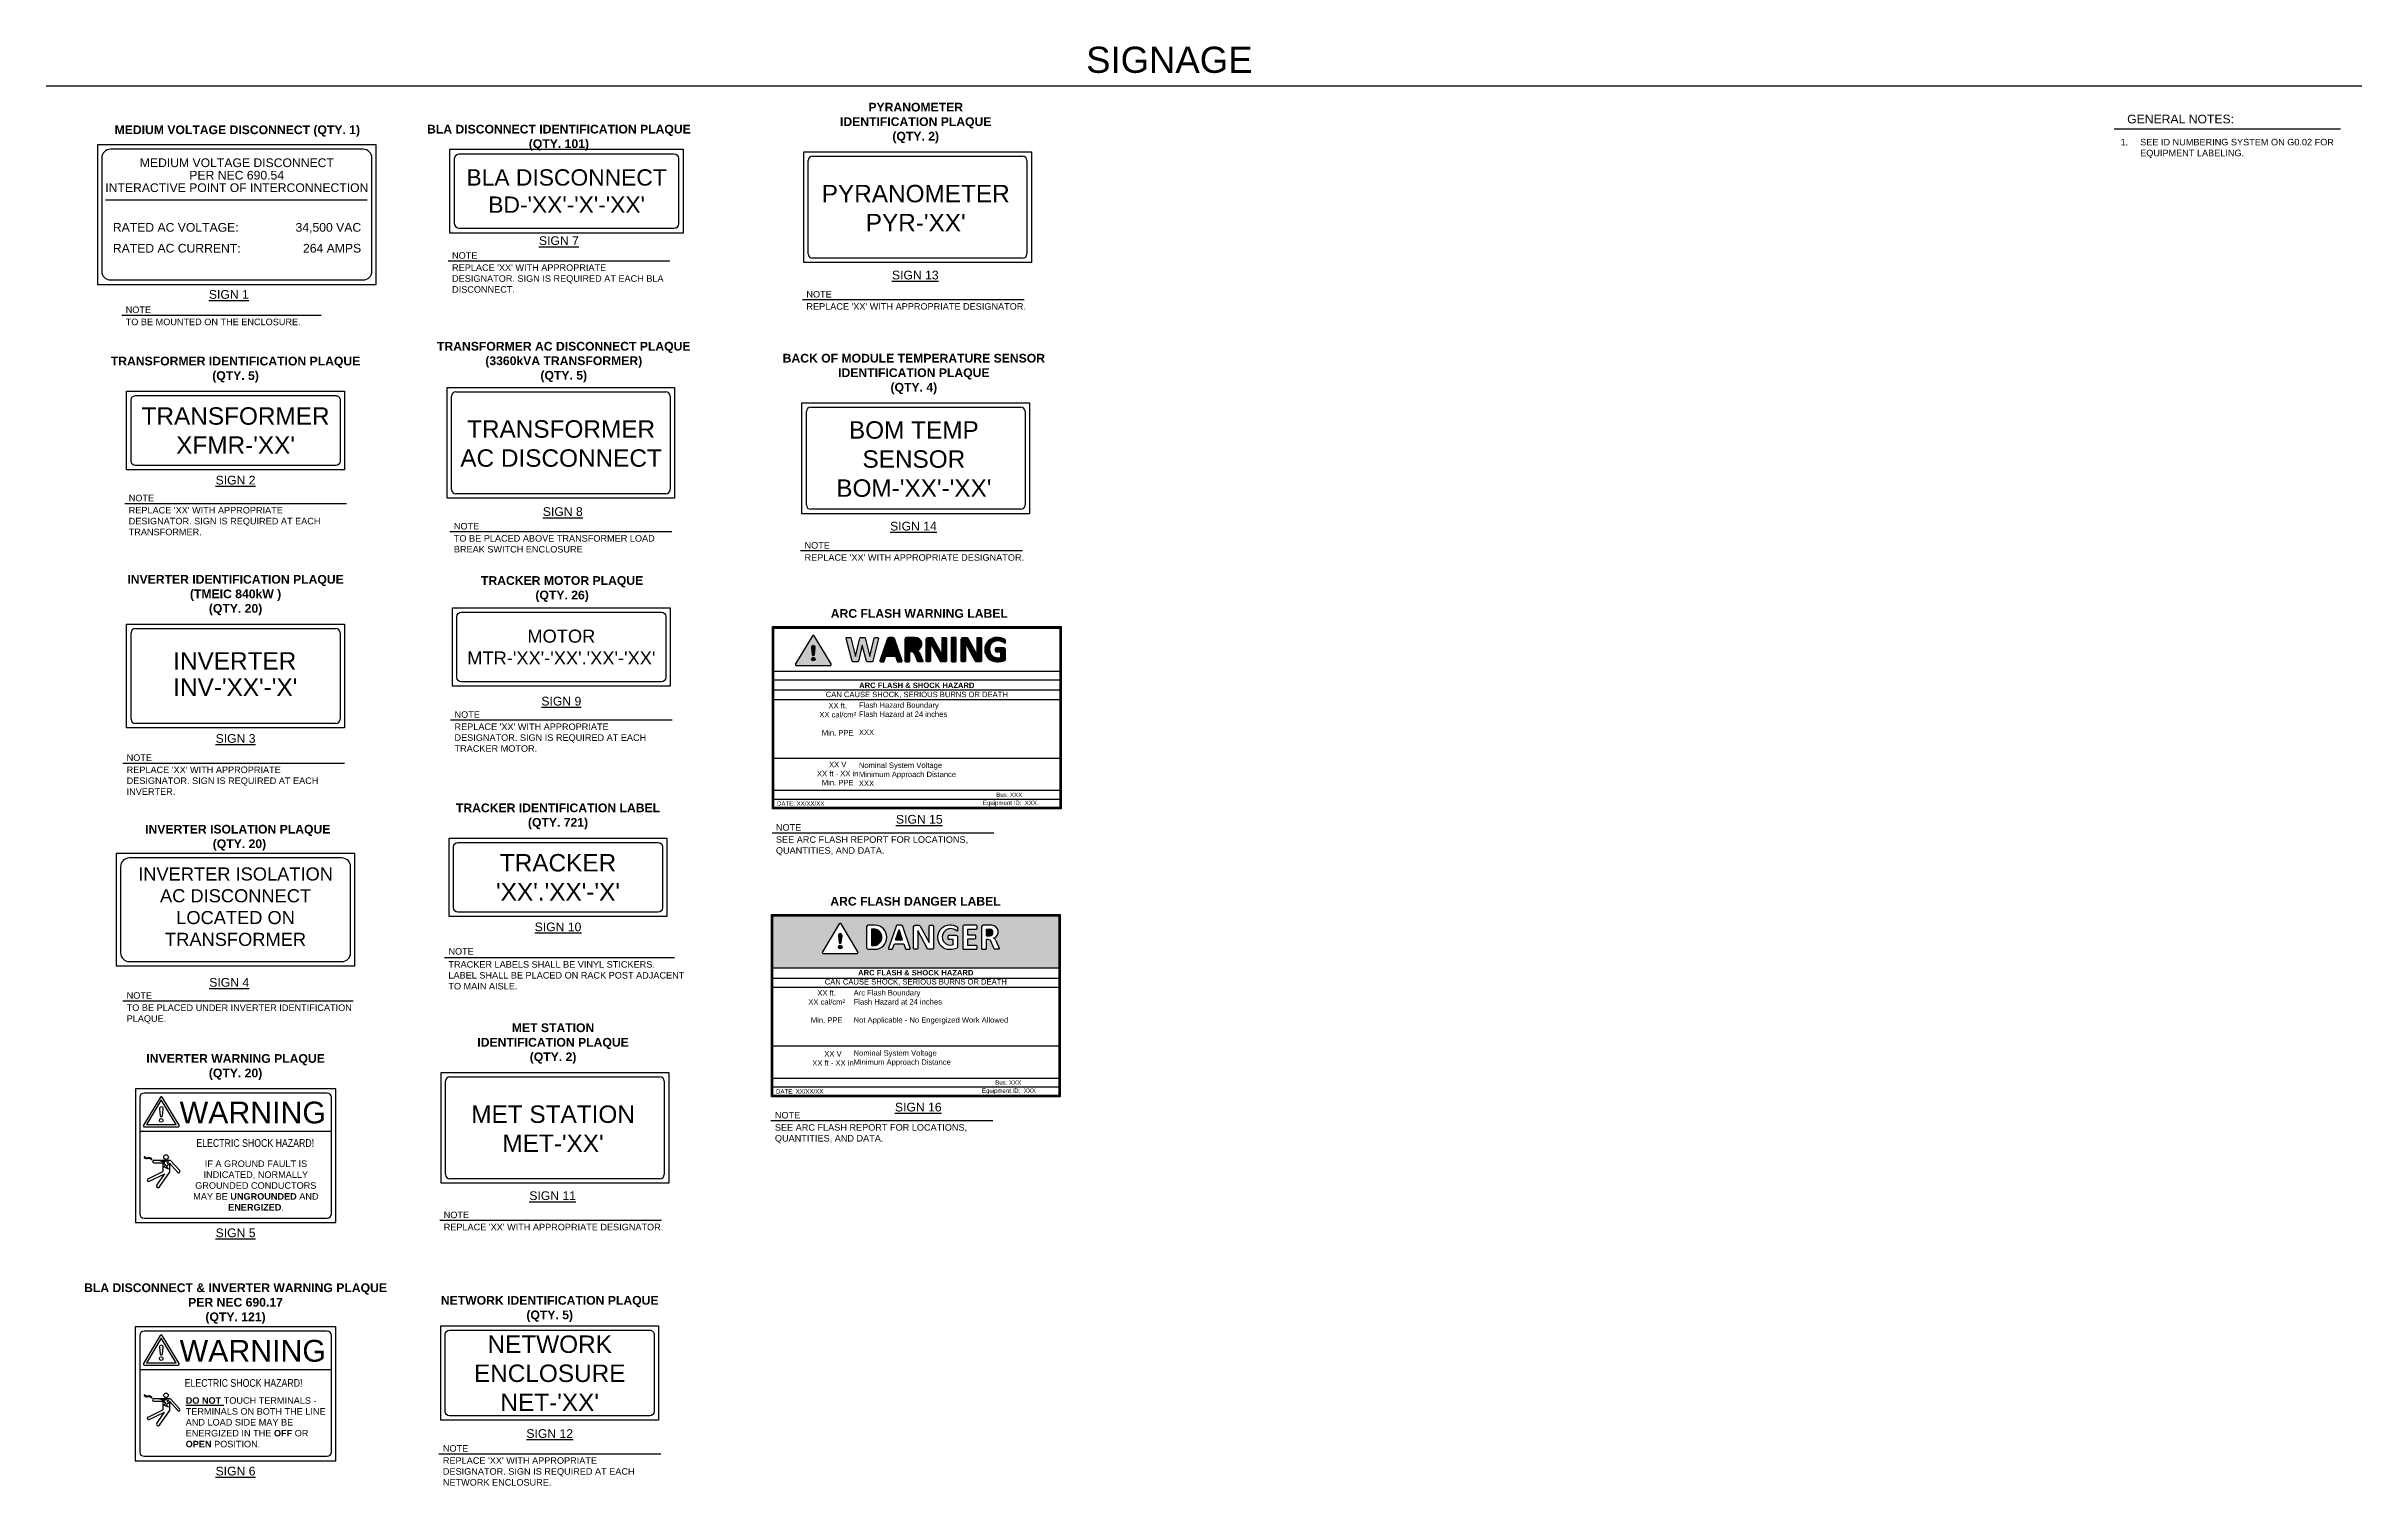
# Model space of a CAD drawing. Extents: x -1522 to 1718, y -48 to 1309.
# Drawn here: x 1686.81 to 1717.83, y 1282.8 to 1302.08 of the extents above; entities that cross this region are included whole.
import ezdxf
from ezdxf.enums import TextEntityAlignment as Align

# ---------------------------------------------------------------- set-up
doc = ezdxf.new("R2010")
doc.units = 0
doc.header["$MEASUREMENT"] = 0
for name, color, linetype in [('ANNO-NOTE', 31, 'Continuous'), ('ANNO-NOTE-TITLE', 3, 'Continuous'), ('E-DETL', 7, 'Continuous'), ('G-ANNO-TEXT', 1, 'Continuous')]:
    doc.layers.add(name, color=color, linetype=linetype)
doc.styles.add('SIGNAGE TEXT', font='arial.ttf', dxfattribs={"height": 0.09375})
doc.styles.get("Standard").update_dxf_attribs({"font": 'arial.ttf'})
doc.styles.add('Strata 1_8', font='arial.ttf', dxfattribs={"height": 0.125})
doc.styles.add('Strata 3_32', font='arial.ttf', dxfattribs={"height": 0.09375})
doc.styles.add('TBLK TXT 1_8', font='arial.ttf', dxfattribs={"height": 0.125})

msp = doc.modelspace()

# ---------------------------------------------------------------- texts
at = {"layer": 'G-ANNO-TEXT', "color": 3, "style": 'TBLK TXT 1_8'}
msp.add_text('SIGNAGE', height=0.3502173276718091, dxfattribs=at).set_placement((1701.85248414013, 1301.90355939538), align=Align.MIDDLE_CENTER)
at = {"layer": 'G-ANNO-TEXT'}
for s, p in [('RATED AC VOLTAGE:', (1687.697240984624, 1299.657989223087)), ('RATED AC CURRENT:', (1687.697240984624, 1299.37838121601))]:
    msp.add_text(s, height=0.1167391092239364, dxfattribs=at).set_placement(p, align=Align.MIDDLE_LEFT)
for s, p in [('34,500 VAC', (1691.024305597508, 1299.657989223087)), ('264 AMPS', (1691.024305597508, 1299.37838121601))]:
    msp.add_text(s, height=0.1167391092239364, dxfattribs=at).set_placement(p, align=Align.MIDDLE_RIGHT)
at = {"layer": 'G-ANNO-TEXT', "lineweight": 30, "style": 'Strata 1_8'}
for s, p in [('%%USIGN 7', (1693.673618872635, 1299.53871616326)), ('%%USIGN 13', (1698.448747180766, 1299.077444656649)), ('%%USIGN 1', (1689.251187396902, 1298.818109506988)), ('%%USIGN 2', (1689.341418587959, 1296.329842734404)), ('%%USIGN 8', (1693.725463900286, 1295.908684208617)), ('%%USIGN 14', (1698.423678884876, 1295.713926437266)), ('%%USIGN 9', (1693.70608440939, 1293.368769474196)), ('%%USIGN 3', (1689.341418587959, 1292.868887404205)), ('%%USIGN 15', (1698.502306445411, 1291.785929716846)), ('%%USIGN 10', (1693.661727859864, 1290.344234174444)), ('%%USIGN 4', (1689.256604171827, 1289.601402478816)), ('%%USIGN 16', (1698.488505100046, 1287.929649113582)), ('%%USIGN 11', (1693.589793782645, 1286.743257231027)), ('%%USIGN 5', (1689.341418587959, 1286.245285164178)), ('%%USIGN 12', (1693.550359138062, 1283.556130537879)), ('%%USIGN 6', (1689.340977137432, 1283.053149036175))]:
    msp.add_text(s, height=0.1167391092239364, dxfattribs=at).set_placement(p, align=Align.TOP_CENTER)
at = {"layer": 'G-ANNO-TEXT'}
for s, p in [('INVERTER', (1688.506318250256, 1293.733038597208)), ("INV-'XX'-'X'", (1688.506318250256, 1293.381043562708))]:
    msp.add_text(s, height=0.2334782184478728, dxfattribs=at).set_placement(p)
for s, height, width, p, p2 in [('WARNING', 0.2918477730598409, 0.9944407263777147, (1688.592519385827, 1287.652640995474), (1690.552035165205, 1287.652640995474)), ('ELECTRIC SHOCK HAZARD!', 0.1028768519777616, 0.8161357429955769, (1688.816369708704, 1287.339084160244), (1690.393539645131, 1287.339084160244)), ('WARNING', 0.2918477730598409, 0.9944407263780609, (1688.5920779353, 1284.460504867472), (1690.551593714678, 1284.460504867472)), ('ELECTRIC SHOCK HAZARD!', 0.1028768519777616, 0.8161357429955768, (1688.660140399018, 1284.124196914878), (1690.237310335445, 1284.124196914878))]:
    msp.add_text(s, height=height, dxfattribs=dict(at, width=width)).set_placement(p, p2, align=Align.FIT)
for s, width, insert, char_height, attachment_point, style in [('{\\fArial|b1|i0|c0|p34;PYRANOMETER\\PIDENTIFICATION PLAQUE\\P(QTY. 2)}', 3.783933306782048, (1698.45431112613, 1300.786094808317), 0.1167391092239364, 8, 'Strata 1_8'), ('{\\fArial|b1|i0|c0|p34;MEDIUM VOLTAGE DISCONNECT (QTY. 1)}', 3.783933306782048, (1689.365245571153, 1300.871944223712), 0.1167391092239364, 8, 'Strata 1_8'), ('{\\fArial|b1|i0|c0|p34;BLA DISCONNECT IDENTIFICATION PLAQUE\\P(QTY. 101)}', 3.783933306782048, (1693.673618872635, 1300.685737689716), 0.1167391092239364, 8, 'Strata 1_8'), ('NOTE', 2.044620002409828, (1692.242284622815, 1299.32542989603), 0.08755433191795228, 1, 'Strata 3_32'), ("REPLACE 'XX' WITH APPROPRIATE DESIGNATOR. SIGN IS REQUIRED AT EACH BLA DISCONNECT.", 2.918477730598409, (1692.242284622815, 1299.162521862562), 0.08755433191795228, 1, 'Strata 3_32'), ('NOTE', 2.044620002409828, (1687.869175096454, 1298.597942397565), 0.08755433191795228, 1, 'Strata 3_32'), ('NOTE', 2.044620002409828, (1696.989508315466, 1298.805468236357), 0.08755433191795228, 1, 'Strata 3_32'), ("REPLACE 'XX' WITH APPROPRIATE DESIGNATOR.", 2.918477730598409, (1696.989508315466, 1298.642560202882), 0.08755433191795228, 1, 'Strata 3_32'), ('TO BE MOUNTED ON THE ENCLOSURE.', 3.202938565812551, (1687.869175096454, 1298.435034364097), 0.08755433191795228, 1, 'Strata 3_32'), ('{\\fArial|b1|i0|c0|p34;TRANSFORMER AC DISCONNECT PLAQUE\\P(3360kVA TRANSFORMER)\\P(QTY. 5)}', 3.783933306782048, (1693.738632304732, 1297.582807311584), 0.1167391092239364, 8, 'Strata 1_8'), ('{\\fArial|b1|i0|c0|p34;TRANSFORMER IDENTIFICATION PLAQUE\\P(QTY. 5)}', 3.783933306782048, (1689.341418587959, 1297.578359826787), 0.1167391092239364, 8, 'Strata 1_8'), ('{\\fArial|b1|i0|c0|p34;BACK OF MODULE TEMPERATURE SENSOR\\PIDENTIFICATION PLAQUE\\P(QTY. 4)}', 3.783933306782048, (1698.42924283024, 1297.422576588941), 0.1167391092239364, 8, 'Strata 1_8'), ("REPLACE 'XX' WITH APPROPRIATE DESIGNATOR. SIGN IS REQUIRED AT EACH TRANSFORMER.", 2.918477730598409, (1687.910084338138, 1295.912503530438), 0.08755433191795228, 1, 'Strata 3_32'), ('NOTE', 2.044620002409828, (1687.910084338138, 1296.075411563913), 0.08755433191795228, 1, 'Strata 3_32'), ('TO BE PLACED ABOVE TRANSFORMER LOAD BREAK SWITCH ENCLOSURE', 2.918477730598409, (1692.266225053172, 1295.535541657743), 0.08755433191795228, 1, 'Strata 3_32'), ('NOTE', 2.044620002409828, (1692.266225053172, 1295.698449691211), 0.08755433191795228, 1, 'Strata 3_32'), ('NOTE', 2.044620002409828, (1696.964440019576, 1295.441950016974), 0.08755433191795228, 1, 'Strata 3_32'), ("REPLACE 'XX' WITH APPROPRIATE DESIGNATOR.", 2.918477730598409, (1696.964440019576, 1295.279041983499), 0.08755433191795228, 1, 'Strata 3_32'), ('{\\fArial|b1|i0|c0|p34;INVERTER IDENTIFICATION PLAQUE\\P(TMEIC 840kW )\\P(QTY. 20)}', 3.783933306782048, (1689.341418587959, 1294.459755533665), 0.1167391092239364, 8, 'Strata 1_8'), ('{\\fArial|b1|i0|c0|p34;TRACKER MOTOR PLAQUE\\P(QTY. 26)}', 3.783933306782048, (1693.716588316081, 1294.638496140738), 0.1167391092239364, 8, 'Strata 1_8'), ('{\\fArial|b1|i0|c0|p34;ARC FLASH WARNING LABEL}', 3.783933306782048, (1698.502306445411, 1294.425449673282), 0.1167391092239364, 8, 'Strata 1_8'), ('{\\fArial|b1|i0|c0|p34;ARC FLASH & SHOCK HAZARD\\P}CAN CAUSE SHOCK, SERIOUS BURNS OR DEATH', 2.893850074941114, (1698.468673816929, 1293.350732299506), 0.07293859544311544, 8, 'Strata 1_8'), ("REPLACE 'XX' WITH APPROPRIATE DESIGNATOR. SIGN IS REQUIRED AT EACH TRACKER MOTOR.", 2.918477730598409, (1692.27475015957, 1293.01161294589), 0.08755433191795228, 1, 'Strata 3_32'), ('NOTE', 2.044620002409828, (1692.27475015957, 1293.174520979358), 0.08755433191795228, 1, 'Strata 3_32'), ('XX ft.\\PXX cal/cm²\\P\\PMin. PPE', 0.6375879885908277, (1697.409138549909, 1292.850027986779), 0.07293859544311544, 8, 'Strata 1_8'), ('Flash Hazard Boundary\\PFlash Hazard at 24 inches\\P\\PXXX', 1.881410992566599, (1697.692840488431, 1293.294241008544), 0.07293859544311544, 1, 'Strata 1_8'), ('NOTE', 2.044620002409828, (1687.882179722659, 1292.596910983905), 0.08755433191795228, 1, 'Strata 3_32'), ("REPLACE 'XX' WITH APPROPRIATE DESIGNATOR. SIGN IS REQUIRED AT EACH INVERTER.", 2.918477730598409, (1687.882179722659, 1292.434002950437), 0.08755433191795228, 1, 'Strata 3_32'), ('XX V\\PXX ft - XX in\\PMin. PPE', 0.6375879885908277, (1697.409138549909, 1292.182349290327), 0.07293859544311544, 8, 'Strata 1_8'), ('Nominal System Voltage\\PMinimum Approach Distance\\PXXX', 1.551666656999652, (1697.692840488431, 1292.488119782261), 0.07293859544311544, 1, 'Strata 1_8'), ('\\pt0.52533;Bus: XXX', 1.236313928004055, (1699.707239908883, 1292.025853982005), 0.05836955461196819, 8, 'Strata 1_8'), ('{\\fArial|b1|i0|c0|p34;TRACKER IDENTIFICATION LABEL\\P(QTY. 721)}', 3.783933306782048, (1693.661727859864, 1291.592751266834), 0.1167391092239364, 8, 'Strata 1_8'), ('DATE: XX/XX/XX ', 1.551666656999652, (1696.913451153141, 1291.90896685094), 0.05836955461196819, 8, 'Strata 1_8'), ('Equipment ID:  XXX', 1.236313928004055, (1699.716458113817, 1291.901121272945), 0.05836955461196819, 8, 'Strata 1_8'), ('{\\fArial|b1|i0|c0|p34;INVERTER ISOLATION PLAQUE\\P (QTY. 20)}', 3.783933306782048, (1689.370662346078, 1291.306518930635), 0.1167391092239364, 8, 'Strata 1_8'), ('SEE ARC FLASH REPORT FOR LOCATIONS, QUANTITIES, AND DATA.', 2.918477730598409, (1696.581196717165, 1291.499942779016), 0.08755433191795228, 1, 'Strata 3_32'), ('NOTE', 2.044620002409828, (1696.581196717165, 1291.662850812491), 0.08755433191795228, 1, 'Strata 3_32'), ('{\\fArial|b1|i0|c0|p34;ARC FLASH DANGER LABEL}', 2.832079252545785, (1698.451211275191, 1290.569169070018), 0.1167391092239364, 8, 'Strata 1_8'), ('NOTE', 2.044620002409828, (1692.193622325314, 1290.001790793299), 0.08755433191795228, 1, 'Strata 3_32'), ('TRACKER LABELS SHALL BE VINYL STICKERS.\\PLABEL SHALL BE PLACED ON RACK POST ADJACENT TO MAIN AISLE.', 3.202938565812551, (1692.193130719643, 1289.827399042798), 0.08755433191795228, 1, 'Strata 3_32'), ('{\\fArial|b1|i0|c0|p34;ARC FLASH & SHOCK HAZARD\\P}CAN CAUSE SHOCK, SERIOUS BURNS OR DEATH', 2.893850074941114, (1698.454872471571, 1289.500543088113), 0.07293859544311544, 8, 'Strata 1_8'), ('NOTE', 2.044620002409828, (1687.882179722659, 1289.410554866269), 0.08755433191795228, 1, 'Strata 3_32'), ('XX ft.\\PXX cal/cm²\\P\\PMin. PPE ', 0.6375879885908277, (1697.261368380499, 1289.000612843468), 0.07293859544311544, 8, 'Strata 1_8'), ('Arc Flash Boundary\\PFlash Hazard at 24 inches\\P\\PNot Applicable - No Engergized Work Allowed', 2.721926746571043, (1697.622028972124, 1289.440160008372), 0.07293859544311544, 1, 'Strata 1_8'), ('TO BE PLACED UNDER INVERTER IDENTIFICATION PLAQUE.', 3.108926070122276, (1687.882179722659, 1289.247646832801), 0.08755433191795228, 1, 'Strata 3_32'), ('{\\fArial|b1|i0|c0|p34;MET STATION\\PIDENTIFICATION PLAQUE\\P(QTY. 2)}', 3.783933306782048, (1693.595357728005, 1288.451907382695), 0.1167391092239364, 8, 'Strata 1_8'), ('{\\fArial|b1|i0|c0|p34;INVERTER WARNING PLAQUE\\P(QTY. 20)}', 4.117460518311199, (1689.341418587959, 1288.23505127614), 0.1167391092239364, 8, 'Strata 1_8'), ('XX V\\PXX ft - XX in', 0.6375879885908277, (1697.345696320164, 1288.425700848201), 0.07293859544311544, 8, 'Strata 1_8'), ('Nominal System Voltage\\PMinimum Approach Distance', 1.551666656999652, (1697.622028972124, 1288.632767612201), 0.07293859544311544, 1, 'Strata 1_8'), ('DATE: XX/XX/XX ', 1.551666656999652, (1696.899649807776, 1288.052686247675), 0.05836955461196819, 8, 'Strata 1_8'), ('Equipment ID:  XXX', 1.236313928004055, (1699.702656768455, 1288.044840669673), 0.05836955461196819, 8, 'Strata 1_8'), ('\\pt0.52533;Bus: XXX', 1.236313928004055, (1699.693438563518, 1288.169573378741), 0.05836955461196819, 8, 'Strata 1_8'), ('NOTE', 2.044620002409828, (1696.567395371803, 1287.806570209227), 0.08755433191795228, 1, 'Strata 3_32'), ('SEE ARC FLASH REPORT FOR LOCATIONS, QUANTITIES, AND DATA.', 2.918477730598409, (1696.567395371803, 1287.643662175752), 0.08755433191795228, 1, 'Strata 3_32'), ('\\pi0.1808;{\\fArial CE|b0|i0|c238|p34;IF A GROUND FAULT IS \\P\\pi0.16443;INDICATED, NORMALLY \\P\\pi0.05269;GROUNDED CONDUCTORS \\P\\pi0.02677;MAY BE \\fArial CE|b1|i0|c238|p34;UNGROUNDED\\fArial CE|b0|i0|c238|p34; AND \\P\\pi0.49425;\\fArial CE|b1|i0|c238|p34;ENERGIZED\\fArial CE|b0|i0|c238|p34;.}', 1.716536266958277, (1688.74799448637, 1287.156800041651), 0.08755433191795228, 1, 'SIGNAGE TEXT'), ('NOTE', 2.044620002409828, (1692.130554917341, 1286.471280810728), 0.08755433191795228, 1, 'Strata 3_32'), ("REPLACE 'XX' WITH APPROPRIATE DESIGNATOR.", 2.918477730598409, (1692.130554917341, 1286.30837277726), 0.08755433191795228, 1, 'Strata 3_32'), ('{\\fArial|b1|i0|c0|p34;BLA DISCONNECT & INVERTER WARNING PLAQUE\\PPER NEC 690.17\\P(QTY. 121)}', 4.117460518311199, (1689.340977137432, 1284.968256709696), 0.1167391092239364, 8, 'Strata 1_8'), ('{\\fArial|b1|i0|c0|p34;NETWORK IDENTIFICATION PLAQUE\\P(QTY. 5)}', 3.783933306782048, (1693.550359138062, 1284.994087537699), 0.1167391092239364, 8, 'Strata 1_8'), ('{\\fArial CE|b1|i0|c238|p34;\\LDO NOT\\fArial CE|b0|i0|c238|p34;\\l TOUCH TERMINALS -\\PTERMINALS ON BOTH THE LINE AND LOAD SIDE MAY BE ENERGIZED IN THE \\fArial CE|b1|i0|c0|p34;OFF\\fArial CE|b0|i0|c238|p34; OR \\fArial CE|b1|i0|c0|p34;OPEN \\fArial CE|b0|i0|c238|p34;POSITION.}', 2.007285242829297, (1688.673092930064, 1283.984451972004), 0.08755433191795228, 1, 'SIGNAGE TEXT'), ('NOTE', 2.044620002409828, (1692.119024888245, 1283.342844270656), 0.08755433191795228, 1, 'Strata 3_32'), ("REPLACE 'XX' WITH APPROPRIATE DESIGNATOR. SIGN IS REQUIRED AT EACH NETWORK ENCLOSURE.", 2.918477730598409, (1692.119024888245, 1283.179936237188), 0.08755433191795228, 1, 'Strata 3_32')]:
    msp.add_mtext_dynamic_manual_height_columns(s, width=width, gutter_width=0.4377716595897614, heights=[0], dxfattribs=dict(at, insert=insert, char_height=char_height, attachment_point=attachment_point, style=style))
at = {"layer": 'G-ANNO-TEXT', "insert": (1714.509458214834, 1300.843874541889), "char_height": 0.08755433191795228, "width": 3.035216839822346, "attachment_point": 1, "style": 'Strata 3_32', "bg_fill": 2}
msp.add_mtext('\\pi-0.26266,l0.35022,t0.35022;1.^ISEE ID NUMBERING SYSTEM ON G0.02 FOR EQUIPMENT LABELING.', dxfattribs=at)
at = {"layer": 'G-ANNO-TEXT'}
for s, width, gutter_width, heights, insert, char_height, attachment_point in [('MEDIUM VOLTAGE DISCONNECT', 3.533122004967683, 0.4377716595897614, [0], (1689.358415793777, 1300.522949290221), 0.1167391092239364, 5), ('INTERACTIVE POINT OF INTERCONNECTION', 3.533122004967683, 0.4377716595897614, [0], (1689.358415793777, 1300.188962573396), 0.1167391092239364, 5), ('PER NEC 690.54', 3.533122004967683, 0.4377716595897614, [0], (1689.356623053009, 1300.355955931808), 0.1167391092239364, 5), ("BLA DISCONNECT\\PBD-'XX'-'X'-'XX'", 2.943389869426028, 0.46875, [0], (1693.776880007336, 1300.144662766687), 0.21875, 5), ("PYRANOMETER\\PPYR-'XX'", 2.748869691644423, 0.4377716595897614, [0], (1698.45431112613, 1299.916287335559), 0.2334782184478728, 5), ("TRANSFORMER \\PXFMR-'XX'", 2.748869691644423, 0.4377716595897614, [0], (1689.341418587959, 1296.936294726059), 0.2334782184478728, 5), ('TRANSFORMER\\PAC DISCONNECT', 2.748869691644423, 0.4377716595897614, [0], (1693.70261838521, 1296.760499263116), 0.2334782184478728, 5), ("BOM TEMP SENSOR\\PBOM-'XX'-'XX'", 2.748869691644423, 0.4377716595897614, [0], (1698.42924283024, 1296.552769116176), 0.2334782184478728, 5), ("MOTOR\\PMTR-'XX'-'XX'.'XX'-'XX'", 1.921212215884323, 0.4377716595897614, [0], (1693.70608440939, 1294.035404141504), 0.1751086638359046, 5), ("TRACKER\\P'XX'.'XX'-'X'", 2.748869691644423, 0.4377716595897614, [0], (1693.661727859864, 1290.950686166106), 0.2334782184478728, 5), ('INVERTER ISOLATION AC DISCONNECT\\PLOCATED ON TRANSFORMER', 2.889909890499593, 0.4377716595897614, [1.184218256337081], (1689.341418587959, 1291.082325473623), 0.1751086638359046, 2), ("MET STATION\\PMET-'XX'", 2.748869691644423, 0.4377716595897614, [0], (1693.595357728005, 1287.582099909937), 0.2334782184478728, 5), ("NETWORK ENCLOSURE NET-'XX'", 2.748869691644423, 0.4377716595897614, [0], (1693.550359138062, 1284.305649349181), 0.2334782184478728, 5)]:
    msp.add_mtext_dynamic_manual_height_columns(s, width=width, gutter_width=gutter_width, heights=heights, dxfattribs=dict(at, insert=insert, char_height=char_height, attachment_point=attachment_point))

# ---------------------------------------------------------------- blocks, each defined once
blk = doc.blocks.new('!')
at = {"color": 0}
for points in [[(-12.44763938310995, 15.19457651184812), (-12.68897185762393, 14.79386679357651, 0.5835277051761996), (-12.67558691006477, 14.77018054033408), (-12.19292196103682, 14.77018054033408, 0.5835277051761996), (-12.17953701347767, 14.79386679357651), (-12.42086948799164, 15.19457651184812, 0.5650934920842021)], [(-12.46109709578555, 15.02553026272227), (-12.44971901152084, 14.92733337236381, 0.3512251163769891), (-12.4342544355508, 14.91608612901144, 0.3512251163769887), (-12.41878985958076, 14.92733337236381), (-12.40741177531605, 15.02553026272227, 0.4292796023512654), (-12.4342544355508, 15.05498930455328, 0.4292796023512657)]]:
    blk.add_lwpolyline(points, format="xyb", close=True, dxfattribs=at)
blk.add_circle((-12.4342544355508, 14.86298015527347), 0.02642230596211448, dxfattribs=at)

# ---------------------------------------------------------------- hatches: boundary and pattern name
h = msp.add_hatch(color=256)
h.dxf.hatch_style = 1
h.paths.add_polyline_path([(1697.095000105797, 1294.184537869346, 0.5650934920842021), (1697.069999356114, 1294.184537869346), (1696.8446158513, 1293.810309904794, 0.5835277051761999), (1696.857116226143, 1293.788189007958), (1697.307883235768, 1293.788189007958, 0.5835277051761985), (1697.320383610611, 1293.810309904794)])
h.paths.add_polyline_path([(1697.096942297543, 1293.934956060947, -0.3512251163769934), (1697.082499730957, 1293.924452115584, -0.3512251163769851), (1697.068057164372, 1293.934956060947), (1697.057431024994, 1294.026663401018, -0.4292796023512577), (1697.082499730957, 1294.054175579432, -0.4292796023512729), (1697.107568436917, 1294.026663401018)], flags=16)
h.paths.add_polyline_path([(1697.107175862646, 1293.874855763031, -1), (1697.057823599265, 1293.874855763031, -1)], flags=16)
at = {"true_color": 0xff8000}
h = msp.add_hatch(color=30, dxfattribs=at)
h.dxf.hatch_style = 1
h.paths.add_polyline_path([(1697.107568436917, 1294.026663401018, 0.4292796023512651), (1697.082499730957, 1294.054175579432, 0.4292796023512661), (1697.057431024994, 1294.026663401018), (1697.068057164372, 1293.934956060947, 0.3512251163769882), (1697.082499730957, 1293.924452115584, 0.3512251163769887), (1697.096942297543, 1293.934956060947)])
h = msp.add_hatch(color=256)
h.dxf.hatch_style = 1
h.paths.add_polyline_path([(1697.954738420369, 1294.151179279775, 0.4848352187946589), (1697.943951310772, 1294.164853570887), (1697.909811908492, 1294.164853570887, 0.3469508095474305), (1697.899024798895, 1294.156344045055), (1697.840013122528, 1293.909840908635), (1697.774945515288, 1294.156589911828, 0.3405612581913848), (1697.764220244255, 1294.164853570887), (1697.717707981887, 1294.164853570887, 0.3469508095474232), (1697.70692087229, 1294.156344045055), (1697.647989665958, 1293.910177047473), (1697.583010698385, 1294.156589911828, 0.3405612581913766), (1697.572285427348, 1294.164853570887), (1697.531865467794, 1294.164853570887, 0.4919124268131566), (1697.521140196761, 1294.150933413001), (1697.601705392568, 1293.845414544237, 0.3405612581913842), (1697.612430663605, 1293.837150885177), (1697.675668345477, 1293.837150885177, 0.3469508095474249), (1697.686455455074, 1293.84566041101), (1697.737615714741, 1294.059366667868), (1697.794034798782, 1293.845414544237, 0.3405612581913691), (1697.804760069819, 1293.837150885177), (1697.87081154927, 1293.837150885177, 0.3469508095474238), (1697.881598658867, 1293.84566041101)])
h = msp.add_hatch(color=256)
h.dxf.hatch_style = 1
h.paths.add_polyline_path([(1698.14876322628, 1294.164853570887), (1698.097973551488, 1294.164853570887, 0.321527449625395), (1698.076961296967, 1294.149783606225), (1697.975066719475, 1293.851831962965, 0.5143706367857402), (1697.985561875365, 1293.837150885177), (1698.020438227668, 1293.837150885177, 0.3215274496250227), (1698.030944354923, 1293.844685867508), (1698.054318750532, 1293.913727046681), (1698.18402673172, 1293.913727046681), (1698.207401127329, 1293.844685867508, 0.3215274496250233), (1698.217907254591, 1293.837150885177), (1698.2611749024, 1293.837150885177, 0.5143706367857402), (1698.271670058293, 1293.851831962965), (1698.169731395014, 1294.149912518208, 0.3198341797156803)])
h.paths.add_polyline_path([(1698.166650001545, 1293.965052863255), (1698.07169548071, 1293.965052863255), (1698.119172741128, 1294.105286908153)], flags=16)
h = msp.add_hatch(color=30, dxfattribs=at)
h.dxf.hatch_style = 1
h.paths.add_polyline_path([(1698.119172741128, 1294.105286908153), (1698.07169548071, 1293.965052863255), (1698.166650001545, 1293.965052863255)])
h = msp.add_hatch(color=256)
h.dxf.hatch_style = 1
h.paths.add_polyline_path([(1698.449126570184, 1294.164853570887), (1698.331536519014, 1294.164853570887, 0.4142135623730887), (1698.309352702076, 1294.142669753942), (1698.309352702076, 1293.848156374434, 0.414213562373095), (1698.320444610548, 1293.837064465965), (1698.364321620596, 1293.837064465965, 0.4142135623730951), (1698.375413529069, 1293.848156374434), (1698.375413529069, 1293.970921732157), (1698.400192798243, 1293.970921732157, -0.2700858143856787), (1698.441502541013, 1293.939287215434), (1698.480054764252, 1293.843996426453, 0.3056018630329004), (1698.490337043495, 1293.837064465965), (1698.538828224195, 1293.837064465965, 0.5331213124278236), (1698.549094079815, 1293.852356688933), (1698.506295045223, 1293.956960453556, 0.1656677106191549), (1698.474136016452, 1293.989467296021, 0.8406290843556139)])
h.paths.add_polyline_path([(1698.375413529069, 1294.113642559881), (1698.423255134167, 1294.113642559881, -0.9167868988861881), (1698.422790082481, 1294.021217716166), (1698.375413529069, 1294.021217716166)], flags=16)
h = msp.add_hatch(color=30, dxfattribs=at)
h.dxf.hatch_style = 1
h.paths.add_polyline_path([(1698.375413529069, 1294.021217716166), (1698.422790082481, 1294.021217716166, 0.916786898886271), (1698.423255134167, 1294.113642559881), (1698.375413529069, 1294.113642559881)])
h = msp.add_hatch(color=256)
h.dxf.hatch_style = 1
h.paths.add_polyline_path([(1698.865299333916, 1294.153761662418, 0.414213562373095), (1698.854207425444, 1294.164853570887), (1698.817599783932, 1294.164853570887, 0.4142135623730951), (1698.806507875463, 1294.153761662418), (1698.806507875463, 1293.927785326064), (1698.68477451718, 1294.153210618561, 0.2755877858965014), (1698.665254990872, 1294.164853570887), (1698.617053246202, 1294.164853570887, 0.4142135623730951), (1698.59486942926, 1294.142669753942), (1698.59486942926, 1293.848156374434, 0.414213562373095), (1698.605961337733, 1293.837064465965), (1698.640135678495, 1293.837064465965, 0.4142135623730951), (1698.651227586968, 1293.848156374434), (1698.651227586968, 1294.093316760153), (1698.786464339504, 1293.842885942125, 0.2755877858965244), (1698.796224102654, 1293.837064465965), (1698.854207425444, 1293.837064465965, 0.4142135623730951), (1698.865299333916, 1293.848156374434)])
h = msp.add_hatch(color=256)
h.dxf.hatch_style = 1
h.paths.add_polyline_path([(1698.996000299339, 1294.153761662418, 0.4142135623730971), (1698.984908390867, 1294.164853570887), (1698.940131811141, 1294.164853570887, 0.4142135623730951), (1698.929039902669, 1294.153761662418), (1698.929039902669, 1293.848242793653, 0.414213562373095), (1698.940131811141, 1293.837150885177), (1698.984908390867, 1293.837150885177, 0.4142135623730951), (1698.996000299339, 1293.848242793653)])
h = msp.add_hatch(color=256)
h.dxf.hatch_style = 1
h.paths.add_polyline_path([(1699.334743175594, 1294.153761662418, 0.414213562373095), (1699.323651267121, 1294.164853570887), (1699.287043625613, 1294.164853570887, 0.4142135623730951), (1699.27595171714, 1294.153761662418), (1699.27595171714, 1293.927785326064), (1699.154218358861, 1294.153210618561, 0.2755877858965014), (1699.134698832549, 1294.164853570887), (1699.086497087879, 1294.164853570887, 0.4142135623730951), (1699.064313270941, 1294.142669753942), (1699.064313270941, 1293.848156374434, 0.414213562373095), (1699.075405179414, 1293.837064465965), (1699.109579520176, 1293.837064465965, 0.4142135623730951), (1699.120671428645, 1293.848156374434), (1699.120671428645, 1294.093316760153), (1699.255908181181, 1293.842885942125, 0.2755877858965244), (1699.265667944335, 1293.837064465965), (1699.323651267121, 1293.837064465965, 0.4142135623730951), (1699.334743175594, 1293.848156374434)])
h = msp.add_hatch(color=256)
h.dxf.hatch_style = 1
h.paths.add_polyline_path([(1699.54061105584, 1294.164853570887, 0.991455931191352), (1699.542022652124, 1293.837064465965, 0.1036643270414), (1699.646559222801, 1293.85607236241, 0.1992319266705913), (1699.655856970585, 1293.86673777482), (1699.655856970585, 1294.001660026711, 0.4142135623730952), (1699.633673153639, 1294.023843843649), (1699.530197846914, 1294.023843843649, 0.4142135623730951), (1699.519105938441, 1294.01275193518), (1699.519105938441, 1293.98424122302, 0.414213562373095), (1699.530197846914, 1293.973149314551), (1699.588950595069, 1293.973149314551), (1699.588950595069, 1293.896005421716, -1.401060763575967), (1699.597441267822, 1294.111434466001, -0.04549871222226169), (1699.644038982093, 1294.088269817104, 0.5646600172054975), (1699.655856970585, 1294.096860561199), (1699.655856970585, 1294.128662219707, 0.2084405245570952), (1699.65087456971, 1294.137796347552, 0.1570359095723354)])
h = msp.add_hatch(color=30, dxfattribs=at)
h.dxf.hatch_style = 1
h.paths.add_polyline_path([(1697.107175862646, 1293.874855763031, 1), (1697.057823599265, 1293.874855763031, 1)])
at = {"true_color": 0xff0000}
h = msp.add_hatch(color=1, dxfattribs=at)
h.dxf.hatch_style = 1
h.paths.add_polyline_path([(1696.538754411518, 1290.434087184562), (1696.538754411518, 1289.736940868256), (1700.370990531617, 1289.736940868256), (1700.370990531617, 1290.434087184562)])
edge = h.paths.add_edge_path(flags=16)
edge.add_arc((1699.467008945579, 1290.073166474888), 0.06960001973397013, 25.878581951200317, 63.505078572735215, ccw=False)
edge.add_line((1699.529629544893, 1290.103544481549), (1699.571645657013, 1290.000854232939))
edge.add_arc((1699.561567594625, 1289.996730754762), 0.01088900425914897, -90, 22.25211357300458, ccw=False)
edge.add_line((1699.561567594625, 1289.985841750508), (1699.513963462789, 1289.985841750508))
edge.add_arc((1699.513963462789, 1289.996730754762), 0.01088900425913208, 202.0270003182623, 270.00000000001745, ccw=False)
edge.add_line((1699.503869277218, 1289.99264690469), (1699.466022289555, 1290.086194539858))
edge.add_arc((1699.419095933514, 1290.066922594174), 0.05072958487670892, 22.32721554701731, 82.78384653012439)
edge.add_line((1699.425468225651, 1290.117250366572), (1699.401142243492, 1290.117250366572))
edge.add_line((1699.401142243489, 1290.117250366572), (1699.401142243489, 1289.996730754765))
edge.add_arc((1699.390253239231, 1289.996730754762), 0.01088900425913872, -89.99999999998249, 1.750777300912887e-11, ccw=False)
edge.add_line((1699.390253239231, 1289.985841750508), (1699.34717887105, 1289.985841750508))
edge.add_arc((1699.347178871049, 1289.996730754762), 0.01088900425915199, 179.9999999999825, 269.99999999998255, ccw=False)
edge.add_line((1699.336289866791, 1289.996730754762), (1699.336289866791, 1290.285856602873))
edge.add_arc((1699.358067875306, 1290.285856602873), 0.02177800851829735, 90, 179.9999999999913, ccw=False)
edge.add_line((1699.358067875306, 1290.307634611395), (1699.473506852402, 1290.307634611395))
edge.add_arc((1699.470762186655, 1290.219403755217), 0.08827353608084774, -71.98731128699501, 88.21823028744979, ccw=False)
edge = h.paths.add_edge_path(flags=0)
edge.add_line((1699.447652137911, 1290.166626286459), (1699.401142243492, 1290.166626286459))
edge.add_line((1699.401142243489, 1290.166626286459), (1699.401142243489, 1290.257360403085))
edge.add_line((1699.401142243489, 1290.25736040309), (1699.448108682406, 1290.25736040309))
edge.add_arc((1699.443933949617, 1290.212013202078), 0.04553896170644657, -85.31667165561151, 84.74008914864658, ccw=False)
edge = h.paths.add_edge_path(flags=16)
edge.add_line((1699.265787218672, 1290.255949092177), (1699.15211797116, 1290.255949092177))
edge.add_line((1699.152117971164, 1290.255949092177), (1699.152117971164, 1290.176608266951))
edge.add_line((1699.152117971164, 1290.176608266948), (1699.248304792446, 1290.176608266948))
edge.add_arc((1699.24830479244, 1290.165719262694), 0.0108890042591354, -1.750777300912887e-11, 90, ccw=False)
edge.add_line((1699.259193796701, 1290.165719262694), (1699.259193796701, 1290.136544356104))
edge.add_arc((1699.24830479244, 1290.1365443561), 0.0108890042591354, -90, 0, ccw=False)
edge.add_line((1699.24830479244, 1290.125655351846), (1699.152117971157, 1290.125655351846))
edge.add_line((1699.152117971164, 1290.125655351846), (1699.152117971164, 1290.035395331885))
edge.add_line((1699.152117971164, 1290.035395331884), (1699.265787218676, 1290.035395331884))
edge.add_arc((1699.265787218672, 1290.024506327622), 0.01088900425913872, 0, 90, ccw=False)
edge.add_line((1699.276676222933, 1290.024506327622), (1699.276676222933, 1289.996730754764))
edge.add_arc((1699.265787218672, 1289.996730754762), 0.01088900425913872, -89.99999999998249, 1.750777300912887e-11, ccw=False)
edge.add_line((1699.265787218672, 1289.985841750508), (1699.098122317796, 1289.985841750508))
edge.add_arc((1699.098122317795, 1289.996730754762), 0.01088900425913872, 179.9999999999825, 269.99999999998255, ccw=False)
edge.add_line((1699.087233313534, 1289.996730754762), (1699.087233313534, 1290.296745607132))
edge.add_arc((1699.098122317795, 1290.296745607134), 0.01088900425913872, 90.00000000001751, 180.0000000000175, ccw=False)
edge.add_line((1699.098122317795, 1290.307634611395), (1699.265787218671, 1290.307634611395))
edge.add_arc((1699.265787218672, 1290.296745607134), 0.01088900425913872, -1.750777300912887e-11, 89.99999999998249, ccw=False)
edge.add_line((1699.276676222933, 1290.296745607134), (1699.276676222933, 1290.266838096437))
edge.add_arc((1699.265787218672, 1290.266838096438), 0.0108890042591354, -90, 0, ccw=False)
edge = h.paths.add_edge_path(flags=16)
edge.add_line((1699.018998357136, 1290.147426365699), (1699.018998357136, 1290.014972245716))
edge.add_arc((1699.001817686407, 1290.020736026206), 0.01812171659472405, 296.38395404741226, 341.45439989246427, ccw=False)
edge.add_arc((1698.914040687912, 1290.240004024373), 0.254253070150118, 268.4687310041255, 292.1422853785791, ccw=False)
edge.add_arc((1698.907934155759, 1290.146744126533), 0.1609038458408837, 90.73837430910271, 269.7551015762806, ccw=False)
edge.add_arc((1698.918739745171, 1290.126275558315), 0.1818157793182544, 58.363567936785216, 94.062008043687, ccw=False)
edge.add_arc((1699.006265090542, 1290.270977220111), 0.01278313972927625, 5.062831684109085, 52.15953142980521, ccw=False)
edge.add_line((1699.018998357136, 1290.272105308372), (1699.018998357136, 1290.239449530184))
edge.add_arc((1699.010654058908, 1290.240167463801), 0.008375126364284363, 247.11083023775342, 355.0824489666762, ccw=False)
edge.add_arc((1698.859829022796, 1289.992987675977), 0.2812814338966109, 58.35693592699909, 68.77728622288635)
edge.add_arc((1698.92114378621, 1290.150880858323), 0.1119009236724651, 68.77729214339439, 286.708663276407)
edge.add_line((1698.953315899529, 1290.043704499722), (1698.953315899529, 1290.119437199814))
edge.add_line((1698.953315899529, 1290.119437199813), (1698.895637915027, 1290.119437199813))
edge.add_arc((1698.89563791503, 1290.130326204074), 0.01088900425915199, 179.9999999999825, 269.99999999998255, ccw=False)
edge.add_line((1698.884748910768, 1290.130326204074), (1698.884748910768, 1290.158315369955))
edge.add_arc((1698.89563791503, 1290.158315369953), 0.01088900425914867, 90, 180.0000000000175, ccw=False)
edge.add_line((1698.89563791503, 1290.169204374214), (1698.997220348621, 1290.169204374214))
edge.add_arc((1698.997220348618, 1290.147426365699), 0.02177800851829403, 0, 90, ccw=False)
edge = h.paths.add_edge_path(flags=16)
edge.add_arc((1698.680674715688, 1289.996730754762), 0.01088900425915199, -89.99999999998249, 1.750777300912887e-11, ccw=False)
edge.add_line((1698.680674715688, 1289.985841750508), (1698.623752081458, 1289.985841750508))
edge.add_arc((1698.623752081461, 1289.996730754762), 0.01088900425913872, 208.3697744582106, 270.00000000001745, ccw=False)
edge.add_line((1698.614170853591, 1289.991556734442), (1698.481407986123, 1290.237406423092))
edge.add_line((1698.481407986124, 1290.237406423089), (1698.481407986124, 1289.996730754763))
edge.add_arc((1698.470518981867, 1289.996730754762), 0.01088900425914867, 270, 359.99999999998255, ccw=False)
edge.add_line((1698.470518981867, 1289.985841750508), (1698.436969792102, 1289.985841750508))
edge.add_arc((1698.436969792099, 1289.996730754762), 0.01088900425915199, 179.9999999999825, 269.99999999998255, ccw=False)
edge.add_line((1698.426080787842, 1289.996730754762), (1698.426080787842, 1290.285856602873))
edge.add_arc((1698.447858796357, 1290.285856602873), 0.02177800851829735, 90, 179.9999999999913, ccw=False)
edge.add_line((1698.447858796357, 1290.307634611395), (1698.495178786813, 1290.307634611395))
edge.add_arc((1698.495178786816, 1290.285856602873), 0.02177800851830398, 28.369774458228278, 90.00000000000881, ccw=False)
edge.add_line((1698.51434124255, 1290.29620464352), (1698.633847733274, 1290.07490305448))
edge.add_line((1698.633847733272, 1290.074903054482), (1698.633847733272, 1290.296745607134))
edge.add_arc((1698.644736737537, 1290.296745607134), 0.01088900425914867, 90, 180, ccw=False)
edge.add_line((1698.644736737537, 1290.307634611395), (1698.680674715692, 1290.307634611395))
edge.add_arc((1698.680674715688, 1290.296745607134), 0.01088900425915199, -1.750777300912887e-11, 89.99999999998249, ccw=False)
edge.add_line((1698.691563719945, 1290.296745607134), (1698.691563719945, 1289.996730754764))
edge = h.paths.add_edge_path(flags=16)
edge.add_line((1698.100404582914, 1289.985841750508), (1698.134642942322, 1289.985841750508))
edge.add_arc((1698.134642942321, 1289.996730754762), 0.01088900425914867, 270, 341.2960942470835)
edge.add_line((1698.144956881057, 1289.993238895454), (1698.167903688992, 1290.061017104767))
edge.add_line((1698.167903688995, 1290.061017104766), (1698.295238922899, 1290.061017104766))
edge.add_line((1698.295238922899, 1290.061017104766), (1698.318185730835, 1289.993238895453))
edge.add_arc((1698.328499669573, 1289.996730754762), 0.01088900425915201, 198.7039057529495, 270)
edge.add_line((1698.328499669573, 1289.985841750508), (1698.370975822575, 1289.985841750508))
edge.add_arc((1698.370975822574, 1289.996730754762), 0.01088900425915199, 270, 378.879837520781)
edge.add_line((1698.381278990644, 1290.000254267426), (1698.281205090691, 1290.292882036945))
edge.add_arc((1698.260620492536, 1290.285771764523), 0.02177800851829375, 19.0557883172336, 90)
edge.add_line((1698.260620492536, 1290.307549773045), (1698.210759912947, 1290.307549773045))
edge.add_arc((1698.210759912949, 1290.285771764523), 0.02177800851829403, 90, 161.2960942470393)
edge.add_line((1698.190132035474, 1290.292755483147), (1698.090101414846, 1290.000254267427))
edge.add_arc((1698.100404582914, 1289.996730754762), 0.01088900425914992, 161.120162479252, 270)
h.paths.add_polyline_path([(1698.278180065139, 1290.111404018498), (1698.184962546755, 1290.111404018498), (1698.231571305943, 1290.249072762897)], flags=0)
edge = h.paths.add_edge_path(flags=16)
edge.add_line((1697.910367660308, 1289.985841750508), (1697.817543776388, 1289.985841750508))
edge.add_arc((1697.817543776386, 1290.007619759023), 0.02177800851829735, 180.0000000000087, 270, ccw=False)
edge.add_line((1697.795765767871, 1290.007619759023), (1697.795765767871, 1290.285856602874))
edge.add_arc((1697.817543776386, 1290.285856602873), 0.02177800851829735, 90, 179.9999999999913, ccw=False)
edge.add_line((1697.817543776386, 1290.307634611395), (1697.910367660305, 1290.307634611395))
edge.add_arc((1697.906699784813, 1290.146738180948), 0.1609382323757249, -88.69408294328349, 88.69408294328349, ccw=False)
edge = h.paths.add_edge_path(flags=0)
edge.add_line((1697.909730988045, 1290.036857545804), (1697.860742656704, 1290.036857545804))
edge.add_line((1697.860742656707, 1290.036857545804), (1697.860742656707, 1290.256618816097))
edge.add_line((1697.860742656707, 1290.256618816092), (1697.909730988048, 1290.256618816092))
edge.add_arc((1697.890010303348, 1290.146738180948), 0.1116362816707246, -79.82523709374772, 79.82523709374772, ccw=False)
edge = h.paths.add_edge_path(flags=16)
edge.add_line((1697.668181562589, 1289.929486821179), (1697.217414552963, 1289.929486821179))
edge.add_arc((1697.217414552964, 1289.944079209838), 0.01459238865299536, 148.9410172079922, 270, ccw=False)
edge.add_line((1697.204914178121, 1289.951607718015), (1697.430297682933, 1290.325835682563))
edge.add_arc((1697.442798057778, 1290.318307174383), 0.01459238865299608, 31.05898279201898, 148.9410172079811, ccw=False)
edge.add_line((1697.455298432615, 1290.325835682567), (1697.680681937427, 1289.95160771802))
edge.add_arc((1697.668181562589, 1289.944079209838), 0.01459238865299437, -90, 31.058982792007782, ccw=False)
edge = h.paths.add_edge_path(flags=0)
edge.add_line((1697.467866763734, 1290.167961214239), (1697.457240624361, 1290.076253874166))
edge.add_arc((1697.443465006061, 1290.080013888552), 0.01427954367934035, 267.32293760206926, 344.73316138018583, ccw=False)
edge.add_arc((1697.442131109488, 1290.080013888552), 0.0142795436793473, 195.2668386199461, 272.6770623958107, ccw=False)
edge.add_line((1697.428355491193, 1290.076253874168), (1697.417729351819, 1290.167961214241))
edge.add_arc((1697.443333395961, 1290.169808386613), 0.02567058866001011, 91.1949411234346, 184.1263847761461, ccw=False)
edge.add_arc((1697.442262719596, 1290.169808386613), 0.02567058866002175, -4.126384776122393, 88.80505887678049, ccw=False)
edge = h.paths.add_edge_path(flags=0)
edge.add_arc((1697.442798057778, 1290.016153576259), 0.02467613169327638, 0, 360)
h = msp.add_hatch(color=1, dxfattribs=at)
h.dxf.hatch_style = 1
h.paths.add_polyline_path([(1697.909730988045, 1290.256618816092), (1697.860742656707, 1290.256618816092), (1697.860742656707, 1290.036857545804), (1697.909730988045, 1290.036857545804, 0.8365040559561074)])
h = msp.add_hatch(color=1, dxfattribs=at)
h.dxf.hatch_style = 1
h.paths.add_polyline_path([(1698.184962546755, 1290.111404018498), (1698.278180065139, 1290.111404018498), (1698.231571305943, 1290.249072762897)])
h = msp.add_hatch(color=1, dxfattribs=at)
h.dxf.hatch_style = 1
h.paths.add_polyline_path([(1699.401142243489, 1290.166626286459), (1699.447652137911, 1290.166626286459, 0.9167868988864648), (1699.448108682405, 1290.25736040309), (1699.401142243489, 1290.25736040309)])
h = msp.add_hatch(color=1, dxfattribs=at)
h.dxf.hatch_style = 1
h.paths.add_polyline_path([(1697.429280365563, 1290.07837031273, 0.9609664766857464), (1697.457735428081, 1290.080524205229), (1697.467866763734, 1290.167961214239, 0.4292796023512655), (1697.442798057778, 1290.195473392653, 0.4551860429168517), (1697.417985364242, 1290.165751736465)])
h = msp.add_hatch(color=1, dxfattribs=at)
h.dxf.hatch_style = 1
h.paths.add_polyline_path([(1697.467474189471, 1290.016153576259, 1), (1697.418121926083, 1290.016153576259, 1)])

# ---------------------------------------------------------------- linework, layer by layer
msp.add_lwpolyline([(1692.214380007336, 1300.707162766687), (1695.339380007336, 1300.707162766687), (1695.339380007336, 1299.582162766687), (1692.214380007336, 1299.582162766687)], close=True)
for points in [[(1692.339380007336, 1300.644662766687), (1695.214380007336, 1300.644662766687, -0.414213562373095), (1695.276880007336, 1300.582162766687), (1695.276880007336, 1299.707162766687, -0.414213562373095), (1695.214380007336, 1299.644662766687), (1692.339380007336, 1299.644662766687, -0.414213562373095), (1692.276880007336, 1299.707162766687), (1692.276880007336, 1300.582162766687, -0.414213562373095)], [(1697.737615714741, 1294.059366667875), (1697.686455455074, 1293.845660411017, -0.3469508095474652), (1697.675668345477, 1293.837150885184), (1697.612430663605, 1293.837150885184, -0.3405612581914016), (1697.601705392568, 1293.845414544244), (1697.521140196761, 1294.150933413009, -0.4919124268132005), (1697.531865467794, 1294.164853570895), (1697.572285427348, 1294.164853570895, -0.3405612581914016), (1697.583010698385, 1294.156589911835), (1697.647989665958, 1293.91017704748), (1697.70692087229, 1294.156344045062, -0.3469508095474652), (1697.717707981887, 1294.164853570895), (1697.764220244255, 1294.164853570895, -0.3405612581914016), (1697.774945515288, 1294.156589911835), (1697.840013122528, 1293.909840908643), (1697.899024798895, 1294.156344045062, -0.3469508095474652), (1697.909811908492, 1294.164853570895), (1697.943951310772, 1294.164853570895, -0.4848352187947242), (1697.954738420369, 1294.151179279782), (1697.881598658867, 1293.845660411017, -0.3469508095474652), (1697.87081154927, 1293.837150885184), (1697.804760069819, 1293.837150885184, -0.3405612581914016), (1697.794034798782, 1293.845414544244)], [(1698.651227586968, 1294.093316760161), (1698.651227586968, 1293.848156374442, -0.414213562373095), (1698.640135678495, 1293.837064465973), (1698.605961337733, 1293.837064465973, -0.414213562373095), (1698.59486942926, 1293.848156374442), (1698.59486942926, 1294.142669753956, -0.414213562373095), (1698.617053246202, 1294.164853570895), (1698.665254990872, 1294.164853570895, -0.2755877858965017), (1698.68477451718, 1294.153210618569), (1698.806507875463, 1293.927785326071), (1698.806507875463, 1294.153761662425, -0.414213562373095), (1698.817599783932, 1294.164853570895), (1698.854207425444, 1294.164853570895, -0.414213562373095), (1698.865299333916, 1294.153761662425), (1698.865299333916, 1293.848156374442, -0.414213562373095), (1698.854207425444, 1293.837064465973), (1698.796224102654, 1293.837064465973, -0.275587785896555), (1698.786464339504, 1293.842885942132)], [(1698.929039902669, 1294.153761662425), (1698.929039902669, 1293.848242793661, 0.414213562373095), (1698.940131811141, 1293.837150885184), (1698.984908390867, 1293.837150885184, 0.414213562373095), (1698.996000299339, 1293.848242793661), (1698.996000299339, 1294.153761662425, 0.414213562373095), (1698.984908390867, 1294.164853570895), (1698.940131811141, 1294.164853570895, 0.414213562373095)], [(1699.120671428645, 1294.093316760161), (1699.120671428645, 1293.848156374442, -0.414213562373095), (1699.109579520176, 1293.837064465973), (1699.075405179414, 1293.837064465973, -0.414213562373095), (1699.064313270941, 1293.848156374442), (1699.064313270941, 1294.142669753956, -0.414213562373095), (1699.086497087879, 1294.164853570895), (1699.134698832549, 1294.164853570895, -0.2755877858965017), (1699.154218358861, 1294.153210618569), (1699.27595171714, 1293.927785326071), (1699.27595171714, 1294.153761662425, -0.414213562373095), (1699.287043625613, 1294.164853570895), (1699.323651267121, 1294.164853570895, -0.414213562373095), (1699.334743175594, 1294.153761662425), (1699.334743175594, 1293.848156374442, -0.414213562373095), (1699.323651267121, 1293.837064465973), (1699.265667944335, 1293.837064465973, -0.275587785896555), (1699.255908181181, 1293.842885942132)]]:
    msp.add_lwpolyline(points, format="xyb", close=True)
for points in [[(1698.18402673172, 1293.913727046688), (1698.207401127329, 1293.844685867522, 0.3215274496250931), (1698.217907254591, 1293.837150885184), (1698.2611749024, 1293.837150885184, 0.513400270700037), (1698.271681029659, 1293.851799719799), (1698.169775480797, 1294.149783606233, 0.3215274496250078), (1698.14876322628, 1294.164853570895), (1698.097973551488, 1294.164853570895, 0.3215274496250168), (1698.076961296967, 1294.149783606233), (1697.975055748106, 1293.851799719799, 0.513400270700037), (1697.985561875365, 1293.837150885184), (1698.020438227668, 1293.837150885184, 0.3215274496250931), (1698.030944354923, 1293.844685867522), (1698.054318750532, 1293.913727046688)], [(1698.449126570184, 1294.164853570895), (1698.331536519014, 1294.164853570895, 0.4142135623730806), (1698.309352702076, 1294.142669753956), (1698.309352702076, 1293.848156374442, 0.414213562373095), (1698.320444610548, 1293.837064465973), (1698.364321620596, 1293.837064465973, 0.414213562373095), (1698.375413529069, 1293.848156374442), (1698.375413529069, 1293.970921732164)], [(1698.506295045223, 1293.956960453564), (1698.549094079815, 1293.852356688948, -0.533121312427826), (1698.538828224195, 1293.837064465973), (1698.490337043495, 1293.837064465973, -0.3056018630328972), (1698.480054764252, 1293.843996426468), (1698.441502541013, 1293.939287215441)], [(1699.655856970585, 1293.866737774834), (1699.655856970585, 1294.001660026718, 0.4142135623730806), (1699.633673153639, 1294.023843843656), (1699.530197846914, 1294.023843843656, 0.414213562373095), (1699.519105938441, 1294.012751935195), (1699.519105938441, 1293.984241223035, 0.414213562373095), (1699.530197846914, 1293.973149314558), (1699.588950595069, 1293.973149314558), (1699.588950595069, 1293.896005421723)]]:
    msp.add_lwpolyline(points, format="xyb")
for points in [[(1698.07169548071, 1293.965052863262), (1698.119172741128, 1294.10528690816)], [(1698.07169548071, 1293.965052863262), (1698.166650001545, 1293.965052863262)], [(1698.166650001545, 1293.965052863262), (1698.119172741128, 1294.10528690816)], [(1698.375413529069, 1294.021217716173), (1698.375413529069, 1294.113642559888)], [(1698.375413529069, 1294.113642559888), (1698.423255134167, 1294.113642559888)], [(1698.375413529069, 1294.021217716173), (1698.422790082481, 1294.021217716173)], [(1698.400192798243, 1293.970921732164), (1698.375413529069, 1293.970921732164)], [(1699.655856970585, 1294.095397938238), (1699.655856970585, 1294.128662219714)], [(1696.552555756884, 1293.710074139132), (1700.384791876982, 1293.710074139132)], [(1698.054318750532, 1293.913727046688), (1698.18402673172, 1293.913727046688)], [(1696.538754411518, 1289.736940868271), (1700.370990531617, 1289.736940868271)]]:
    msp.add_lwpolyline(points)
at = {"color": 1, "true_color": 0xff0000}
for points in [[(1697.795765767871, 1290.28585660288), (1697.795765767871, 1290.007619759031, 0.414213562373095), (1697.817543776386, 1289.985841750516), (1697.910367660308, 1289.985841750516, 0.9774633063277478), (1697.910367660308, 1290.307634611402), (1697.817543776386, 1290.307634611402, 0.414213562373095)], [(1697.860742656707, 1290.256618816106), (1697.860742656707, 1290.036857545811), (1697.909730988045, 1290.036857545811, 0.8365040559561081), (1697.909730988045, 1290.256618816106)], [(1698.481407986124, 1290.237406423103), (1698.481407986124, 1289.996730754777, -0.414213562373095), (1698.470518981867, 1289.985841750516), (1698.436969792099, 1289.985841750516, -0.414213562373095), (1698.426080787842, 1289.996730754777), (1698.426080787842, 1290.28585660288, -0.414213562373095), (1698.447858796357, 1290.307634611402), (1698.495178786816, 1290.307634611402, -0.2755877858965017), (1698.51434124255, 1290.296204643527), (1698.633847733272, 1290.074903054489), (1698.633847733272, 1290.296745607141, -0.414213562373095), (1698.644736737537, 1290.307634611402), (1698.680674715688, 1290.307634611402, -0.414213562373095), (1698.691563719945, 1290.296745607141), (1698.691563719945, 1289.996730754777, -0.414213562373095), (1698.680674715688, 1289.985841750516), (1698.623752081461, 1289.985841750516, -0.275587785896555), (1698.614170853591, 1289.99155673445)], [(1699.152117971164, 1290.125655351853), (1699.24830479244, 1290.125655351853, 0.414213562373095), (1699.259193796701, 1290.136544356114), (1699.259193796701, 1290.165719262702, 0.414213562373095), (1699.24830479244, 1290.176608266963), (1699.152117971164, 1290.176608266963), (1699.152117971164, 1290.255949092191), (1699.265787218672, 1290.255949092191, 0.4142135623731974), (1699.276676222933, 1290.266838096445), (1699.276676222933, 1290.296745607141, 0.414213562373095), (1699.265787218672, 1290.307634611402), (1699.098122317795, 1290.307634611402, 0.4142135623730639), (1699.087233313534, 1290.296745607141), (1699.087233313534, 1289.996730754777, 0.414213562373095), (1699.098122317795, 1289.985841750516), (1699.265787218672, 1289.985841750516, 0.414213562373095), (1699.276676222933, 1289.996730754777), (1699.276676222933, 1290.02450632763, 0.4142135623731974), (1699.265787218672, 1290.035395331891), (1699.152117971164, 1290.035395331891)]]:
    msp.add_lwpolyline(points, format="xyb", close=True, dxfattribs=at)
for points in [[(1698.295238922899, 1290.061017104773), (1698.318185730834, 1289.993238895461, 0.3215274496250931), (1698.328499669573, 1289.985841750516), (1698.370975822574, 1289.985841750516, 0.513400270700037), (1698.381289761313, 1290.000222614085), (1698.281248370015, 1290.292755483154, 0.3215274496250078), (1698.260620492536, 1290.307549773052), (1698.210759912949, 1290.307549773052, 0.3215274496250168), (1698.190132035474, 1290.292755483154), (1698.090090644175, 1290.000222614085, 0.513400270700037), (1698.100404582914, 1289.985841750516), (1698.134642942321, 1289.985841750516, 0.3215274496250931), (1698.144956881057, 1289.993238895461), (1698.167903688995, 1290.061017104773)], [(1699.473506852406, 1290.307634611402), (1699.358067875306, 1290.307634611402, 0.4142135623730806), (1699.336289866791, 1290.28585660288), (1699.336289866791, 1289.996730754777, 0.414213562373095), (1699.347178871049, 1289.985841750516), (1699.390253239231, 1289.985841750516, 0.414213562373095), (1699.401142243489, 1289.996730754777), (1699.401142243489, 1290.117250366579)], [(1699.018998357136, 1290.014972245727), (1699.018998357136, 1290.147426365706, 0.4142135623730806), (1698.997220348618, 1290.169204374221), (1698.89563791503, 1290.169204374221, 0.414213562373095), (1698.884748910768, 1290.15831536996), (1698.884748910768, 1290.130326204081, 0.414213562373095), (1698.89563791503, 1290.119437199827), (1698.953315899529, 1290.119437199827), (1698.953315899529, 1290.04370449973)], [(1699.529629544893, 1290.103544481556), (1699.571645657012, 1290.000854232951, -0.533121312427826), (1699.561567594625, 1289.985841750516), (1699.513963462789, 1289.985841750516, -0.3056018630328972), (1699.503869277218, 1289.992646904698), (1699.466022289555, 1290.086194539871)]]:
    msp.add_lwpolyline(points, format="xyb", dxfattribs=at)
for points in [[(1698.184962546755, 1290.111404018505), (1698.231571305943, 1290.249072762904)], [(1698.278180065139, 1290.111404018505), (1698.231571305943, 1290.249072762904)], [(1699.018998357136, 1290.239449530191), (1699.018998357136, 1290.27210530838)], [(1699.401142243489, 1290.166626286474), (1699.401142243489, 1290.257360403098)], [(1699.401142243489, 1290.257360403098), (1699.448108682405, 1290.257360403098)], [(1698.167903688995, 1290.061017104773), (1698.295238922899, 1290.061017104773)], [(1698.184962546755, 1290.111404018505), (1698.278180065139, 1290.111404018505)], [(1699.401142243489, 1290.166626286474), (1699.447652137911, 1290.166626286474)], [(1699.425468225651, 1290.117250366579), (1699.401142243489, 1290.117250366579)]]:
    msp.add_lwpolyline(points, dxfattribs=at)
for centre, radius, start, end in [((1698.39370176569, 1293.919656158955), 0.0516748730041277, 22.32721550390681, 82.78384658803377), ((1698.419002609975, 1294.067450365349), 0.04638752847356552, 274.6833282665364, 84.74008920110087), ((1698.446330760707, 1294.074978633041), 0.08991841304614637, 288.0126886298402, 88.21823032513383), ((1698.442507582251, 1293.926016387289), 0.07089693695658032, 25.87858194828256, 63.50507849733076), ((1699.542723214108, 1294.000965074802), 0.1639021060375633, 90.73837428707064, 269.7551016524184), ((1699.556178991003, 1294.005178889892), 0.1139860701378292, 68.75447087418804, 286.708663315444), ((1699.553730153391, 1293.980115098092), 0.1852037096154291, 58.36356797505349, 94.06200798635315), ((1699.493721722327, 1293.844343531847), 0.286522793560323, 58.35694190878902, 68.76821323759962), ((1699.647357185848, 1294.096129249722), 0.008531187320376813, 247.1108302964417, 355.082448920083), ((1699.642886434041, 1294.127513110811), 0.01302133900188218, 5.062831758302915, 52.15953149716244), ((1699.548943534541, 1294.095962764789), 0.2589907869904448, 268.4687310227188, 292.142285356584), ((1699.638356157593, 1293.872608956822), 0.01845939417650418, 296.3839540763351, 341.454399840999)]:
    msp.add_arc(centre, radius, start, end)
for centre, radius, start, end in [((1698.907934155759, 1290.14674412654), 0.1609038458408836, 90.73837428707064, 269.7551016524184), ((1698.92114378621, 1290.15088085833), 0.1119009236724637, 68.75447087418804, 286.708663315444), ((1698.918739745171, 1290.126275558322), 0.1818157793182424, 58.36356797505349, 94.06200798635315), ((1698.859829047957, 1289.992987660487), 0.2812814338966679, 58.35694190878902, 68.76821323759962), ((1699.010654058908, 1290.240167463809), 0.008375126364288535, 247.1108302964417, 355.082448920083), ((1699.006265090542, 1290.270977220119), 0.0127831397292757, 5.062831758302915, 52.15953149716244), ((1699.443933949617, 1290.212013202085), 0.0455389617064444, 274.6833282665364, 84.74008920110087), ((1699.470762186655, 1290.219403755224), 0.08827353608084929, 288.0126886298402, 88.21823032513383), ((1698.914040687912, 1290.24000402438), 0.2542530701501118, 268.4687310227188, 292.142285356584), ((1699.001817686407, 1290.02073602622), 0.01812171659473137, 296.3839540763351, 341.454399840999), ((1699.419095933514, 1290.066922594181), 0.0507295848767058, 22.32721550390681, 82.78384658803377), ((1699.467008945579, 1290.073166474896), 0.06960001973396264, 25.87858194828256, 63.50507849733076)]:
    msp.add_arc(centre, radius, start, end, dxfattribs=at)
at = {"layer": 'ANNO-NOTE'}
for centre, radius in [((1688.346309691347, 1287.693795173152), 0.02467613169327638), ((1688.409661554149, 1287.201929000358), 0.03114285956901611)]:
    msp.add_circle(centre, radius, dxfattribs=at)
at = {"layer": 'E-DETL'}
for p, q in [((1686.805684772007, 1301.554663911563), (1717.827924838017, 1301.554663911563)), ((1696.955527096758, 1300.669355699093), (1700.003389698191, 1300.669355699093)), ((1696.955527096758, 1299.185546495929), (1696.955527096758, 1300.669355699093)), ((1697.01389665137, 1299.302285605153), (1697.01389665137, 1300.552616589869)), ((1697.072266205982, 1300.610986144485), (1699.886650588971, 1300.610986144485)), ((1699.945020143583, 1300.552616589869), (1699.945020143583, 1299.302285605153)), ((1700.003389698191, 1300.669355699093), (1700.003389698191, 1299.185546495929)), ((1691.104684083981, 1300.022252610804), (1687.597728015244, 1300.022252610804)), ((1699.886650588971, 1299.243916050545), (1697.072266205982, 1299.243916050545)), ((1692.190207804622, 1299.210113102395), (1695.160762353411, 1299.210113102395)), ((1700.003389698191, 1299.185546495929), (1696.955527096758, 1299.185546495929)), ((1696.937431497274, 1298.690151442715), (1699.907986046066, 1298.690151442715)), ((1687.817098278265, 1298.48262560393), (1690.489820035793, 1298.48262560393)), ((1692.175808662843, 1297.51356762665), (1695.223671264277, 1297.51356762665)), ((1692.175808662843, 1296.029758423486), (1692.175808662843, 1297.51356762665)), ((1692.234178217455, 1296.14649753271), (1692.234178217455, 1297.396828517426)), ((1692.292547772067, 1297.455198072034), (1695.106932155057, 1297.455198072034)), ((1695.165301709665, 1297.396828517426), (1695.165301709665, 1296.14649753271)), ((1695.223671264277, 1297.51356762665), (1695.223671264277, 1296.029758423486)), ((1696.930458800867, 1297.305837479717), (1699.978321402301, 1297.305837479717)), ((1696.930458800867, 1295.822028276553), (1696.930458800867, 1297.305837479717)), ((1696.988828355479, 1295.938767385777), (1696.988828355479, 1297.189098370493)), ((1697.047197910091, 1297.247467925102), (1699.861582293077, 1297.247467925102)), ((1699.919951847689, 1297.189098370493), (1699.919951847689, 1295.938767385777)), ((1699.978321402301, 1297.305837479717), (1699.978321402301, 1295.822028276553)), ((1687.858007519946, 1295.96009477027), (1690.828562068738, 1295.96009477027)), ((1695.223671264277, 1296.029758423486), (1692.175808662843, 1296.029758423486)), ((1695.106932155057, 1296.088127978102), (1692.292547772067, 1296.088127978102)), ((1699.978321402301, 1295.822028276553), (1696.930458800867, 1295.822028276553)), ((1699.861582293077, 1295.880397831162), (1697.047197910091, 1295.880397831162)), ((1692.21414823498, 1295.583132897576), (1695.184702783772, 1295.583132897576)), ((1696.912363201383, 1295.326633223339), (1699.882917750172, 1295.326633223339)), ((1687.998918831883, 1294.284646869825), (1690.683918344032, 1294.284646869825)), ((1687.940549277271, 1293.069323244322), (1687.940549277271, 1294.226277315217)), ((1690.742287898644, 1294.226277315217), (1690.742287898644, 1293.069323244322)), ((1690.683918344032, 1293.010953689713), (1687.998918831883, 1293.010953689713)), ((1692.222673341377, 1293.059204185715), (1695.193227890166, 1293.059204185715)), ((1687.830102904467, 1292.48159419027), (1690.800657453256, 1292.48159419027)), ((1696.529119898976, 1291.547534018856), (1699.499674447765, 1291.547534018856)), ((1687.742057939573, 1291.267551376214), (1687.742057939573, 1289.763657286719)), ((1690.940779236349, 1291.267551376214), (1687.742057939573, 1291.267551376214)), ((1690.765670572509, 1291.209181821599), (1687.917166603409, 1291.209181821599)), ((1690.940779236349, 1289.763657286719), (1690.940779236349, 1291.267551376214)), ((1687.800427494185, 1291.092442712375), (1687.800427494185, 1289.938765950551)), ((1690.88240968173, 1289.938765950551), (1690.88240968173, 1291.092442712375)), ((1687.742057939573, 1289.763657286719), (1690.940779236349, 1289.763657286719)), ((1687.917166603409, 1289.822026841327), (1690.765670572509, 1289.822026841327)), ((1692.141053901451, 1289.87499028263), (1695.223688932481, 1289.87499028263)), ((1687.830102904467, 1289.295238072634), (1690.918832783864, 1289.295238072634)), ((1692.096573698633, 1288.335168273471), (1695.144436300066, 1288.335168273471)), ((1692.096573698633, 1286.851359070307), (1692.096573698633, 1288.335168273471)), ((1692.154943253245, 1286.968098179531), (1692.154943253245, 1288.218429164247)), ((1692.213312807857, 1288.276798718863), (1695.027697190846, 1288.276798718863)), ((1695.086066745454, 1288.218429164247), (1695.086066745454, 1286.968098179531)), ((1695.144436300066, 1288.335168273471), (1695.144436300066, 1286.851359070307)), ((1688.057210754607, 1287.546904639536), (1690.625626421312, 1287.546904639536)), ((1696.515318553611, 1287.691253415584), (1699.4858731024, 1287.691253415584)), ((1688.24879092124, 1287.161653661787), (1688.465577655672, 1287.161653661787)), ((1688.24879092124, 1287.123957261326), (1688.367606972013, 1287.123957261326)), ((1688.320886686801, 1287.155127535144), (1688.446010256321, 1287.138362839606)), ((1688.394982256723, 1287.125789289755), (1688.320886686801, 1287.155127535144)), ((1688.367606972013, 1287.123957261326), (1688.367606972013, 1287.007919881725)), ((1688.38519605844, 1287.108326069937), (1688.394982256723, 1287.125789289755)), ((1688.446010256321, 1287.138362839606), (1688.42573885703, 1287.123693716915)), ((1688.42573885703, 1287.123693716915), (1688.446709339114, 1287.101340789529)), ((1688.566989772567, 1286.997099687694), (1688.454521515268, 1287.122496432034)), ((1688.454521515268, 1287.122496432034), (1688.454521515268, 1286.994294878778)), ((1688.59258027716, 1287.020051794388), (1688.465577655672, 1287.161653661787)), ((1688.168990273312, 1286.910368863958), (1688.367606972013, 1287.007919881725)), ((1688.185310492288, 1286.877140425254), (1688.391924867454, 1286.978619518973)), ((1688.28680369828, 1286.82531598729), (1688.391924867454, 1286.978619518973)), ((1688.322069790614, 1286.801133812113), (1688.454521515268, 1286.994294878778)), ((1688.378904873782, 1287.070605495573), (1688.406865463185, 1287.09645108196)), ((1688.441816239971, 1287.041267250183), (1688.378904873782, 1287.070605495573)), ((1688.406865463185, 1287.09645108196), (1688.38519605844, 1287.108326069937)), ((1688.446709339114, 1287.101340789529), (1688.412457565053, 1287.074098154574)), ((1688.412457565053, 1287.074098154574), (1688.441816239971, 1287.041267250183)), ((1695.144436300066, 1286.851359070307), (1692.096573698633, 1286.851359070307)), ((1695.027697190846, 1286.909728624923), (1692.213312807857, 1286.909728624923)), ((1692.078478099153, 1286.355964017092), (1695.049032647945, 1286.355964017092)), ((1688.056769304079, 1284.354768511535), (1690.625184970785, 1284.354768511535)), ((1688.168548822787, 1283.718232735952), (1688.367165521484, 1283.815783753721)), ((1688.184869041761, 1283.685004297246), (1688.391483416926, 1283.786483390974)), ((1688.248349470713, 1283.969517533784), (1688.465136205144, 1283.969517533784)), ((1688.248349470713, 1283.931821133324), (1688.367165521484, 1283.931821133324)), ((1688.286362247752, 1283.633179859288), (1688.391483416926, 1283.786483390974)), ((1688.320445236277, 1283.962991407145), (1688.445568805792, 1283.946226711606)), ((1688.394540806199, 1283.933653161754), (1688.320445236277, 1283.962991407145)), ((1688.321628340089, 1283.60899768411), (1688.454080064742, 1283.80215875078)), ((1688.367165521484, 1283.931821133324), (1688.367165521484, 1283.815783753721)), ((1688.378463423255, 1283.87846936757), (1688.406424012657, 1283.904314953959)), ((1688.441374789444, 1283.849131122179), (1688.378463423255, 1283.87846936757)), ((1688.384754607915, 1283.916189941933), (1688.394540806199, 1283.933653161754)), ((1688.406424012657, 1283.904314953959), (1688.384754607915, 1283.916189941933)), ((1688.446267888586, 1283.909204661524), (1688.412016114523, 1283.881962026573)), ((1688.412016114523, 1283.881962026573), (1688.441374789444, 1283.849131122179)), ((1688.445568805792, 1283.946226711606), (1688.4252974065, 1283.93155758891)), ((1688.4252974065, 1283.93155758891), (1688.446267888586, 1283.909204661524)), ((1688.56654832204, 1283.804963559692), (1688.454080064742, 1283.930360304032)), ((1688.454080064742, 1283.930360304032), (1688.454080064742, 1283.80215875078)), ((1688.59213882663, 1283.827915666382), (1688.465136205144, 1283.969517533784)), ((1692.066948070049, 1283.227527477014), (1695.037502618841, 1283.227527477014))]:
    msp.add_line(p, q, dxfattribs=at)
for points in [[(1687.490590046196, 1300.762447338572), (1687.490590046196, 1298.894621590995), (1691.226241541361, 1298.894621590995), (1691.226241541361, 1300.762447338572)], [(1687.882179722659, 1297.461620717563), (1690.800657453256, 1297.461620717563), (1690.800657453256, 1296.410968734547), (1687.882179722659, 1296.410968734547)], [(1692.246845544094, 1294.560730133016), (1695.16532327469, 1294.560730133016), (1695.16532327469, 1293.51007815), (1692.246845544094, 1293.51007815)], [(1687.882179722659, 1294.343016424441), (1690.800657453256, 1294.343016424441), (1690.800657453256, 1292.952584135098), (1687.882179722659, 1292.952584135098)], [(1696.534212980667, 1294.308710564058), (1700.403134653199, 1294.308710564058), (1700.403134653199, 1291.865851228743), (1696.534212980667, 1291.865851228743)], [(1696.544759862281, 1294.29816368244), (1700.392587771581, 1294.29816368244), (1700.392587771581, 1291.876398110361), (1696.544759862281, 1291.876398110361)], [(1696.552555756884, 1294.290367787834), (1700.384791876982, 1294.290367787834), (1700.384791876982, 1291.88419400496), (1696.552555756884, 1291.88419400496)], [(1692.202488994564, 1291.47601215761), (1695.120966725161, 1291.47601215761), (1695.120966725161, 1290.425360174594), (1692.202488994564, 1290.425360174594)], [(1696.520411635302, 1290.452429960794), (1700.389333307834, 1290.452429960794), (1700.389333307834, 1288.009570625479), (1696.520411635302, 1288.009570625479)], [(1696.53095851692, 1290.441883079176), (1700.378786426219, 1290.441883079176), (1700.378786426219, 1288.020117507097), (1696.53095851692, 1288.020117507097)], [(1696.538754411518, 1290.43408718457), (1700.370990531617, 1290.43408718457), (1700.370990531617, 1288.027913401696), (1696.538754411518, 1288.027913401696)], [(1690.683995975924, 1288.118312166916), (1687.998841199995, 1288.118312166916), (1687.998841199995, 1286.326411164328), (1690.683995975924, 1286.326411164328)], [(1688.346309691347, 1287.96709501442), (1688.147269148249, 1287.636607042957), (1688.545350234446, 1287.636607042957)], [(1690.683554525397, 1284.926176038912), (1687.998399749467, 1284.926176038912), (1687.998399749467, 1283.134275036325), (1690.683554525397, 1283.134275036325)], [(1688.34586824082, 1284.774958886414), (1688.146827697722, 1284.444470914955), (1688.544908783917, 1284.444470914955)], [(1692.091120272762, 1284.941164597679), (1695.009598003362, 1284.941164597679), (1695.009598003362, 1283.678401441298), (1692.091120272762, 1283.678401441298)]]:
    msp.add_lwpolyline(points, close=True, dxfattribs=at)
for points in [[(1691.051132877528, 1300.704077783964), (1687.665698710032, 1300.704077783964, 0.414213562373095), (1687.548959600808, 1300.58733867474), (1687.548959600808, 1299.069730254828, 0.414213562373095), (1687.665698710032, 1298.952991145604), (1691.051132877528, 1298.952991145604, 0.414213562373095), (1691.167871986752, 1299.069730254828), (1691.167871986752, 1300.58733867474, 0.414213562373095)], [(1687.998918831883, 1297.403251162955), (1690.683918344032, 1297.403251162955, -0.414213562373095), (1690.742287898644, 1297.344881608339), (1690.742287898644, 1296.527707843771, -0.414213562373095), (1690.683918344032, 1296.469338289163), (1687.998918831883, 1296.469338289163, -0.414213562373095), (1687.940549277271, 1296.527707843771), (1687.940549277271, 1297.344881608339, -0.414213562373095)], [(1692.363584653314, 1294.5023605784), (1695.048584165466, 1294.5023605784, -0.414213562373095), (1695.106953720078, 1294.443991023792), (1695.106953720078, 1293.626817259224, -0.414213562373095), (1695.048584165466, 1293.568447704615), (1692.363584653314, 1293.568447704615, -0.414213562373095), (1692.305215098706, 1293.626817259224), (1692.305215098706, 1294.443991023792, -0.414213562373095)], [(1692.319228103788, 1291.417642603002), (1695.004227615937, 1291.417642603002, -0.414213562373095), (1695.062597170549, 1291.359273048386), (1695.062597170549, 1290.542099283825, -0.414213562373095), (1695.004227615937, 1290.483729729202), (1692.319228103788, 1290.483729729202, -0.414213562373095), (1692.260858549176, 1290.542099283825), (1692.260858549176, 1291.359273048386, -0.414213562373095)], [(1690.5672568667, 1288.0599426123), (1688.115580309219, 1288.0599426123, 0.414213562373095), (1688.057210754607, 1288.001573057692), (1688.057210754607, 1286.443150273552, 0.414213562373095), (1688.115580309219, 1286.384780718937), (1690.5672568667, 1286.384780718937, 0.414213562373095), (1690.625626421312, 1286.443150273552), (1690.625626421312, 1288.001573057692, 0.414213562373095)], [(1688.333809316504, 1288.00347727946), (1688.108425811693, 1287.629249314915, 0.5835277051761996), (1688.120926186533, 1287.607128418079), (1688.571693196162, 1287.607128418079, 0.5835277051761996), (1688.584193570998, 1287.629249314915), (1688.358810066191, 1288.00347727946, 0.5650934920842021)], [(1688.321240985388, 1287.845602811139), (1688.331867124762, 1287.753895471061, 0.3512251163769891), (1688.346309691347, 1287.743391525705, 0.3512251163769887), (1688.360752257933, 1287.753895471061), (1688.371378397303, 1287.845602811139, 0.4292796023512654), (1688.346309691347, 1287.873114989553, 0.4292796023512657)], [(1690.566815416173, 1284.8678064843), (1688.115138858691, 1284.8678064843, 0.414213562373095), (1688.056769304079, 1284.809436929688), (1688.056769304079, 1283.251014145549, 0.414213562373095), (1688.115138858691, 1283.192644590937), (1690.566815416173, 1283.192644590937, 0.414213562373095), (1690.625184970785, 1283.251014145549), (1690.625184970785, 1284.809436929688, 0.414213562373095)], [(1688.333367865979, 1284.811341151456), (1688.107984361167, 1284.437113186909, 0.5835277051761996), (1688.120484736007, 1284.414992290074), (1688.571251745632, 1284.414992290074, 0.5835277051761996), (1688.583752120473, 1284.437113186909), (1688.35836861566, 1284.811341151456, 0.5650934920842021)], [(1688.32079953486, 1284.653466683132), (1688.331425674234, 1284.56175934306, 0.3512251163769891), (1688.34586824082, 1284.551255397698, 0.3512251163769887), (1688.360310807406, 1284.56175934306), (1688.37093694678, 1284.653466683132, 0.4292796023512654), (1688.34586824082, 1284.680978861547, 0.4292796023512657)], [(1692.207859381986, 1284.88279504307), (1694.892858894142, 1284.88279504307, -0.414213562373095), (1694.95122844875, 1284.824425488462), (1694.95122844875, 1283.795140550522, -0.414213562373095), (1694.892858894142, 1283.736770995914), (1692.207859381986, 1283.736770995914, -0.414213562373095), (1692.149489827374, 1283.795140550522), (1692.149489827374, 1284.824425488462, -0.414213562373095)]]:
    msp.add_lwpolyline(points, format="xyb", close=True, dxfattribs=at)
for points in [[(1696.552555756884, 1293.595433751702), (1700.384791876982, 1293.595433751702)], [(1696.552555756884, 1293.463592285981), (1700.384791876982, 1293.463592285981)], [(1696.552555756884, 1293.332036496736), (1700.384791876982, 1293.332036496736)], [(1696.552555756884, 1292.547898973992), (1700.384791876982, 1292.547898973992)], [(1696.552555756884, 1292.117628427382), (1700.384791876982, 1292.117628427382)], [(1696.552555756884, 1291.997287551188), (1700.384791876982, 1291.997287551188)], [(1696.538754411518, 1289.601164907835), (1700.370990531617, 1289.601164907835)], [(1696.538754411518, 1289.477955496556), (1700.370990531617, 1289.477955496556)], [(1696.538754411518, 1288.691618370728), (1700.370990531617, 1288.691618370728)], [(1696.538754411518, 1288.261347824117), (1700.370990531617, 1288.261347824117)], [(1696.538754411518, 1288.141006947923), (1700.370990531617, 1288.141006947923)]]:
    msp.add_lwpolyline(points, dxfattribs=at)
for points in [[(1688.118237857972, 1287.198315685097, 0.3411031756879517), (1688.171465758143, 1287.186078798622, -0.3226471375533995), (1688.209667765997, 1287.171371946874, -0.3226471375533995)], [(1688.126872355282, 1287.205403989478, 0.3481251343256185), (1688.167553513173, 1287.196587695717, -0.329328315314463), (1688.219017648826, 1287.1774857259)], [(1688.126430904756, 1284.013267861477, 0.3481251343256185), (1688.167112062643, 1284.004451567716, -0.329328315314463), (1688.2185761983, 1283.9853495979)], [(1688.117796407443, 1284.00617955709, 0.3411031756879517), (1688.171024307618, 1283.993942670619, -0.3226471375533995), (1688.209226315471, 1283.979235818872, -0.3226471375533995)]]:
    msp.add_lwpolyline(points, format="xyb", dxfattribs=at)
for centre, radius in [((1688.34586824082, 1284.501659045149), 0.02467613169327638), ((1688.409220103625, 1284.009792872357), 0.03114285956901611)]:
    msp.add_circle(centre, radius, dxfattribs=at)
for centre, radius, start, end in [((1697.072266205982, 1300.552616589869), 0.05836955461196819, 90, 180), ((1699.886650588971, 1300.552616589869), 0.05836955461196819, 0, 90), ((1697.072266205982, 1299.302285605153), 0.05836955461196819, 180, 270), ((1699.886650588971, 1299.302285605153), 0.05836955461196819, 270, 0), ((1692.292547772067, 1297.396828517426), 0.05836955461196819, 90, 180), ((1695.106932155057, 1297.396828517426), 0.05836955461196819, 0, 90), ((1697.047197910091, 1297.189098370493), 0.05836955461196819, 90, 180), ((1699.861582293077, 1297.189098370493), 0.05836955461196819, 0, 90), ((1692.292547772067, 1296.14649753271), 0.05836955461196819, 180, 270), ((1695.106932155057, 1296.14649753271), 0.05836955461196819, 270, 0), ((1697.047197910091, 1295.938767385777), 0.05836955461196819, 180, 270), ((1699.861582293077, 1295.938767385777), 0.05836955461196819, 270, 0), ((1687.998918831883, 1294.226277315217), 0.05836955461196819, 90, 180), ((1690.683918344032, 1294.226277315217), 0.05836955461196819, 0, 90), ((1687.998918831883, 1293.069323244322), 0.05836955461196819, 180, 270), ((1690.683918344032, 1293.069323244322), 0.05836955461196819, 270, 0), ((1687.917166603409, 1291.092442712375), 0.1167391092239364, 90, 180), ((1690.765670572509, 1291.092442712375), 0.1167391092239364, 0, 90), ((1687.917166603409, 1289.938765950551), 0.1167391092239364, 180, 270), ((1690.765670572509, 1289.938765950551), 0.1167391092239364, 270, 0), ((1692.213312807857, 1288.218429164247), 0.05836955461196819, 90, 180), ((1695.027697190846, 1288.218429164247), 0.05836955461196819, 0, 90), ((1688.122555106627, 1287.201859837288), 0.005585664752934261, 39.38354615185905, 219.383546151859), ((1688.214342707415, 1287.174428836391), 0.005585664752934104, 213.1802033882176, 33.18020338821765), ((1688.24879092124, 1287.142805461553), 0.01884820023013822, 90, 270), ((1688.177150382802, 1286.893754644602), 0.01850998842651469, 116.1580618434013, 296.1580618434013), ((1688.304436744449, 1286.813224899698), 0.0213803348025965, 145.5613291554479, 325.5613291554479), ((1688.57978502486, 1287.008575741041), 0.01718773637388494, 221.888909279882, 41.88890927988206), ((1692.213312807857, 1286.968098179531), 0.05836955461196819, 180, 270), ((1695.027697190846, 1286.968098179531), 0.05836955461196819, 270, 0), ((1688.1221136561, 1284.009723709284), 0.005585664752934261, 39.38354605930969, 219.3835460593097), ((1688.176708932274, 1283.701618516599), 0.01850998842651469, 116.1580618452811, 296.1580618452685), ((1688.213901256886, 1283.982292708386), 0.005585664752934104, 213.1802034055783, 33.18020340514494), ((1688.248349470713, 1283.950669333554), 0.01884820023013822, 90, 270), ((1688.579343574335, 1283.816439613037), 0.01718773637388494, 221.8889092619497, 41.88890926194966), ((1688.30399529392, 1283.621088771699), 0.0213803348025965, 145.561329104305, 325.5613291043244)]:
    msp.add_arc(centre, radius, start, end, dxfattribs=at)

# ---------------------------------------------------------------- block references
at = {"layer": 'ANNO-NOTE', "xscale": 0.933912873791491, "yscale": 0.933912873791491, "zscale": 0.933912873791491}
msp.add_blockref('!', (1708.695010024316, 1279.994127253128), dxfattribs=at)
at = {"layer": 'ANNO-NOTE', "color": 1, "true_color": 0xff0000, "xscale": 0.933912873791491, "yscale": 0.933912873791491, "zscale": 0.933912873791491}
msp.add_blockref('!', (1709.055308351137, 1276.135425066349), dxfattribs=at)

msp.set_redraw_order([(e.dxf.handle, doc.entitydb.next_handle()) for e in msp.query("TEXT MTEXT ATTDEF DIMENSION ARC_DIMENSION")])  # texts and dimensions are drawn at this point

# ---------------------------------------------------------------- next in the draw order: texts
at = {"layer": 'ANNO-NOTE-TITLE', "insert": (1714.569102271304, 1301.167800933755), "char_height": 0.1167391092239364, "attachment_point": 1, "style": 'Strata 1_8', "bg_fill": 2}
msp.add_mtext('\\pi-0.35022,l0.46696,t0.46696;GENERAL NOTES:', dxfattribs=at)

# ---------------------------------------------------------------- next in the draw order: linework, layer by layer
at = {"layer": 'ANNO-NOTE-TITLE'}
msp.add_line((1714.509458214834, 1300.976233861059), (1717.544675054654, 1300.976233861059), dxfattribs=at)

doc.saveas('drawing.dxf')
